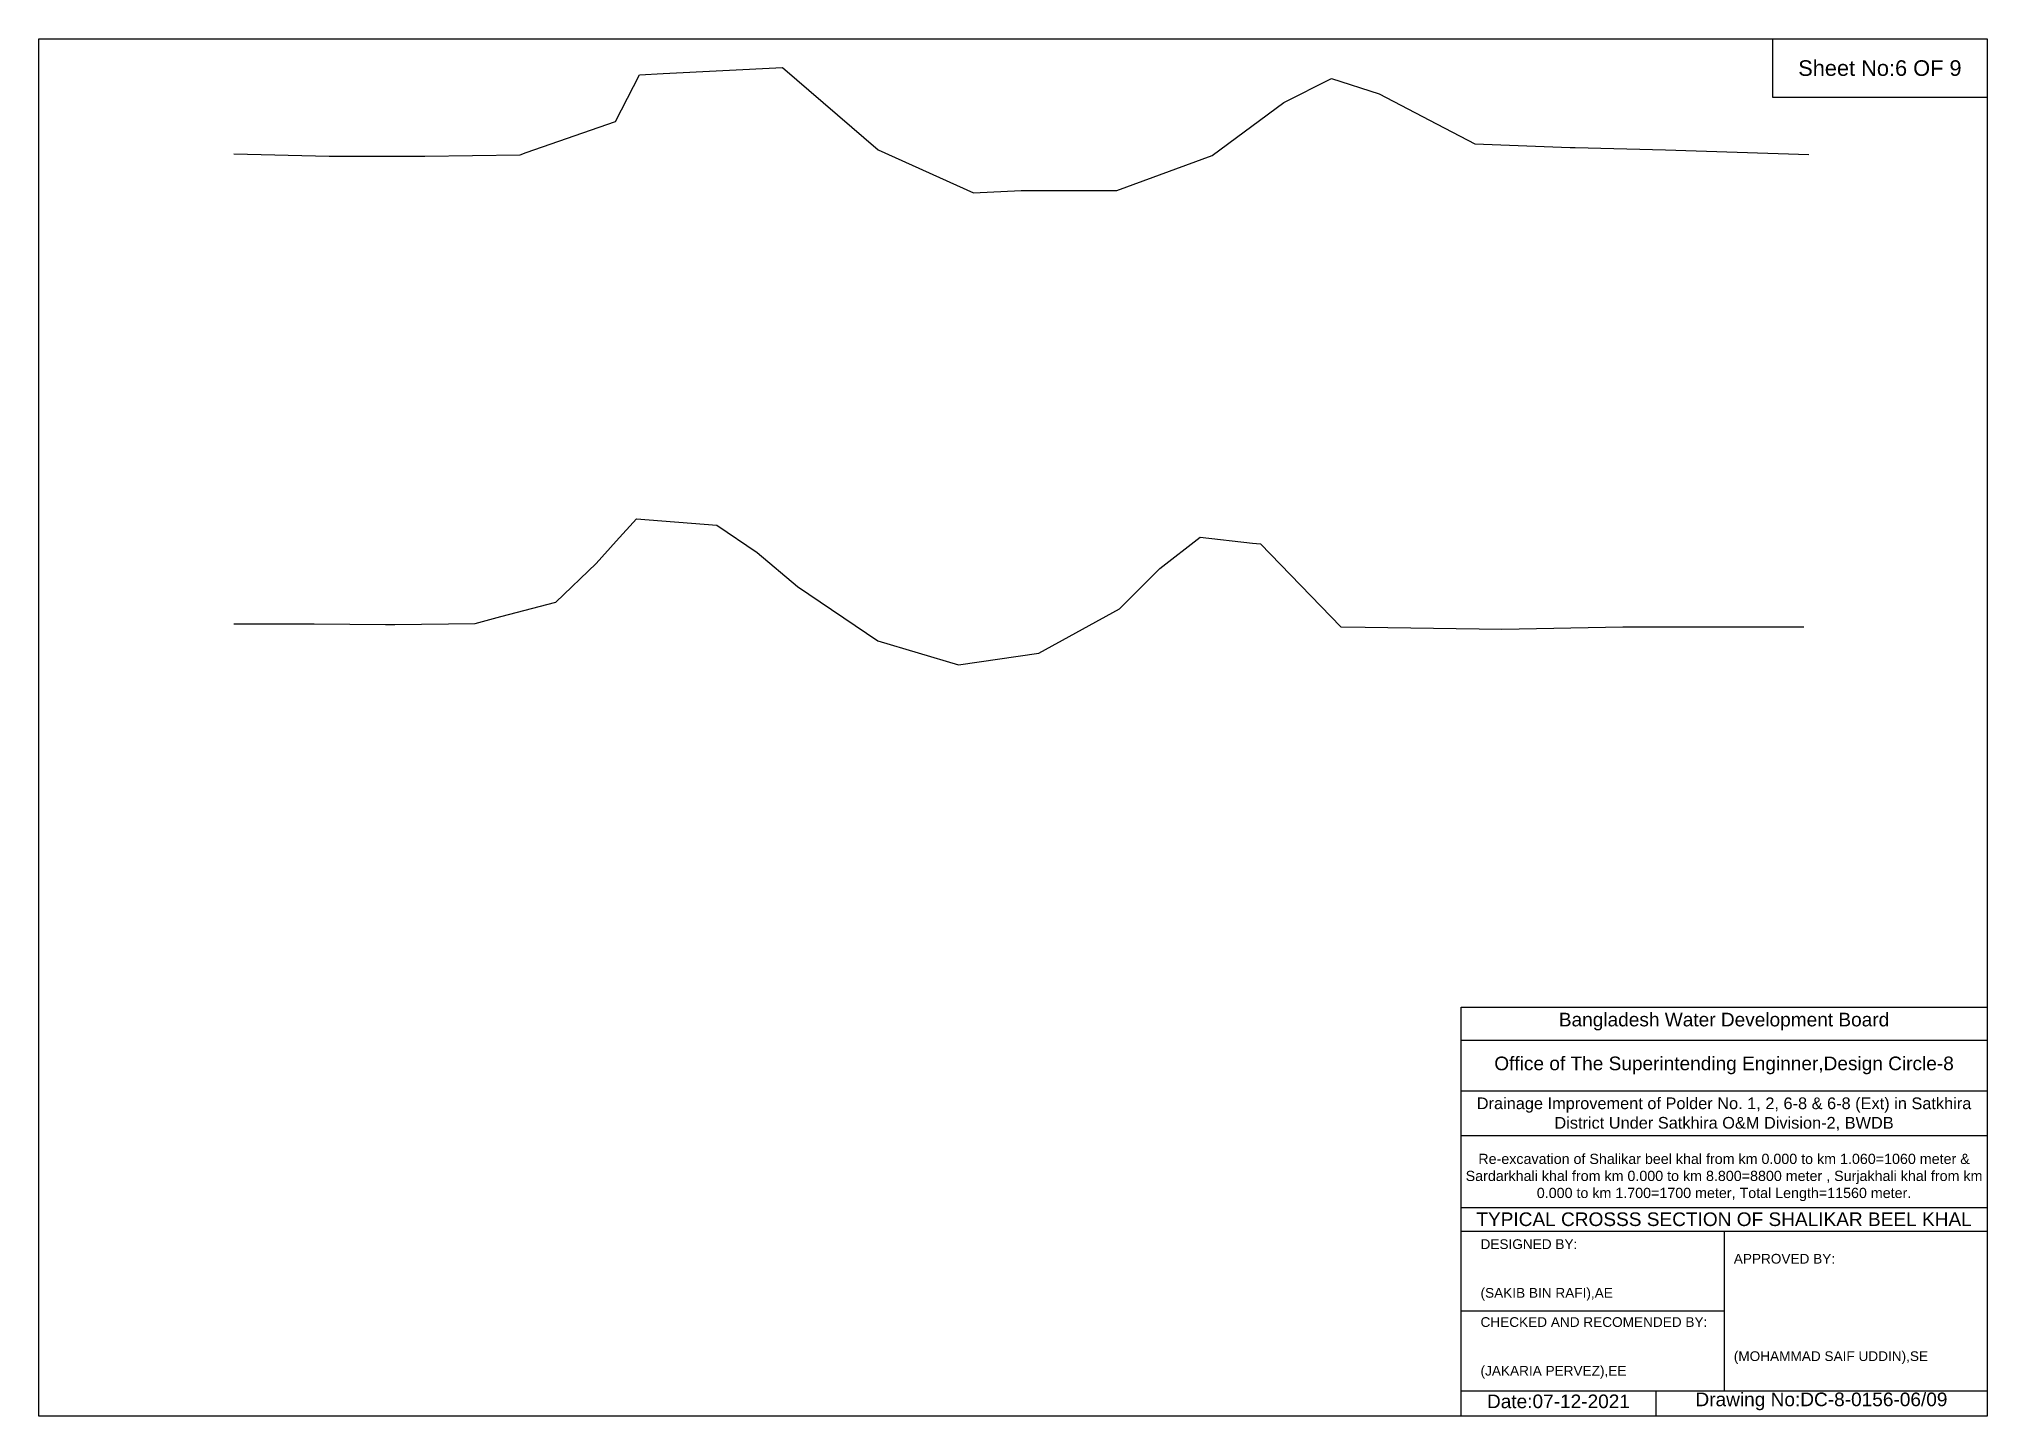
# Model space of a CAD drawing. Header units: inches. Extents: x 93000 to 506000, y -4242 to 37.
# Drawn here: x 380000 to 386000, y -4242 to 0 of the extents above; entities that cross this region are included whole.
import ezdxf

# ---------------------------------------------------------------- set-up
doc = ezdxf.new("R2010")
doc.units = ezdxf.units.IN
doc.header["$LTSCALE"] = 7
doc.header["$MEASUREMENT"] = 0
doc.layers.add('Existing_Bed_Level for Xsection', color=7, linetype='Continuous', lineweight=25)
doc.styles.get("Standard").update_dxf_attribs({"font": 'arial.ttf'})

msp = doc.modelspace()

# ---------------------------------------------------------------- texts
at = {"attachment_point": 5}
for s, insert, char_height in [('Sheet No:6 OF 9', (385670, -90), 48), ('Bangladesh Water Development Board', (385190, -3027), 42), ('Office of The Superintending Enginner,Design Circle-8', (385190, -3162), 42)]:
    msp.add_mtext(s, dxfattribs=dict(at, insert=insert, char_height=char_height))
for s, insert, char_height, width, attachment_point in [('Drainage Improvement of Polder No. 1, 2, 6-8 & 6-8 (Ext) in Satkhira District Under Satkhira O&M Division-2, BWDB', (385190, -3312), 36, 1680, 5), ('Re-excavation of Shalikar beel khal from km 0.000 to km 1.060=1060 meter & Sardarkhali khal from km 0.000 to km 8.800=8800 meter , Surjakhali khal from km 0.000 to km 1.700=1700 meter, Total Length=11560 meter.', (385190, -3507), 31.4683, 1620, 5), ('TYPICAL CROSSS SECTION OF SHALIKAR BEEL KHAL', (385190, -3636), 42, 1680, 5), ('DESIGNED BY:^J^J^J(SAKIB BIN RAFI),AE', (384440, -3792), 30, 840, 4), ('APPROVED BY:^J^J^J^J^J^J(MOHAMMAD SAIF UDDIN),SE', (385220, -3912), 30, 840, 4), ('CHECKED AND RECOMENDED BY:^J^J^J(JAKARIA PERVEZ),EE', (384440, -4032), 30, 840, 4), ('Date:07-12-2021', (384680, -4197), 42, 840, 5), ('Drawing No:DC-8-0156-06/09', (385490, -4197), 42, 1320, 5)]:
    msp.add_mtext(s, dxfattribs=dict(insert=insert, char_height=char_height, width=width, attachment_point=attachment_point))

# ---------------------------------------------------------------- linework, layer by layer
for points in [[(380000, 0), (386000, 0), (386000, -4242), (380000, -4242)], [(385340, 0), (386000, 0), (386000, -180), (385340, -180)]]:
    msp.add_lwpolyline(points, close=True)
for points in [[(384380, -4242), (384380, -2982), (386000, -2982)], [(384380, -3084), (386000, -3084)], [(384380, -3240), (386000, -3240)], [(384380, -3378), (386000, -3378)], [(384380, -3600), (386000, -3600)], [(384380, -3672), (386000, -3672)], [(385190, -3672), (385190, -4164)], [(384380, -3918), (385190, -3918)], [(384380, -4164), (386000, -4164)], [(384980, -4164), (384980, -4242)]]:
    msp.add_lwpolyline(points)
at = {"layer": 'Existing_Bed_Level for Xsection'}
for points in [[(380600, -353.8), (380894, -361.1), (381078.6, -361.1), (381188, -361.1), (381482, -356.7), (381500.8, -350.1), (381776, -253.8), (381849.5, -110.5), (381923, -106.8), (381923, -106.8), (382290.5, -88.4), (382584.5, -341.7), (382878.5, -474), (382878.5, -474), (383025.5, -466.6), (383319.5, -466.6), (383613.5, -359.3), (383834, -196.2), (383834, -196.2), (383981, -122.2), (384128, -169.3), (384282.6, -249.9), (384422, -322.6), (384716, -334.4), (384731.1, -334.7), (385010, -341.7), (385451, -356.4)], [(380600, -1801.6), (380848, -1801.6), (381067.4, -1803.8), (381096, -1804.1), (381344, -1800.4), (381422.7, -1779.5), (381592, -1734.7), (381716, -1615.6), (381778, -1547.2), (381778, -1547.2), (381840, -1478.7), (382088, -1497.3), (382212, -1581.7), (382336, -1686.2), (382584, -1853.6), (382584, -1853.6), (382832, -1928), (383080, -1892), (383328, -1755.6), (383390, -1693.6), (383390, -1693.6), (383452, -1631.6), (383576, -1534.5), (383737.6, -1552.9), (383762, -1555.6), (384010, -1810.4), (384085.1, -1811.6), (384506, -1817.9), (384878, -1810.4), (385436, -1810.4)]]:
    msp.add_lwpolyline(points, dxfattribs=at)

msp.set_redraw_order([(e.dxf.handle, doc.entitydb.next_handle()) for e in msp.query("TEXT MTEXT ATTDEF DIMENSION ARC_DIMENSION")])  # texts and dimensions are drawn at this point

doc.saveas('drawing.dxf')
